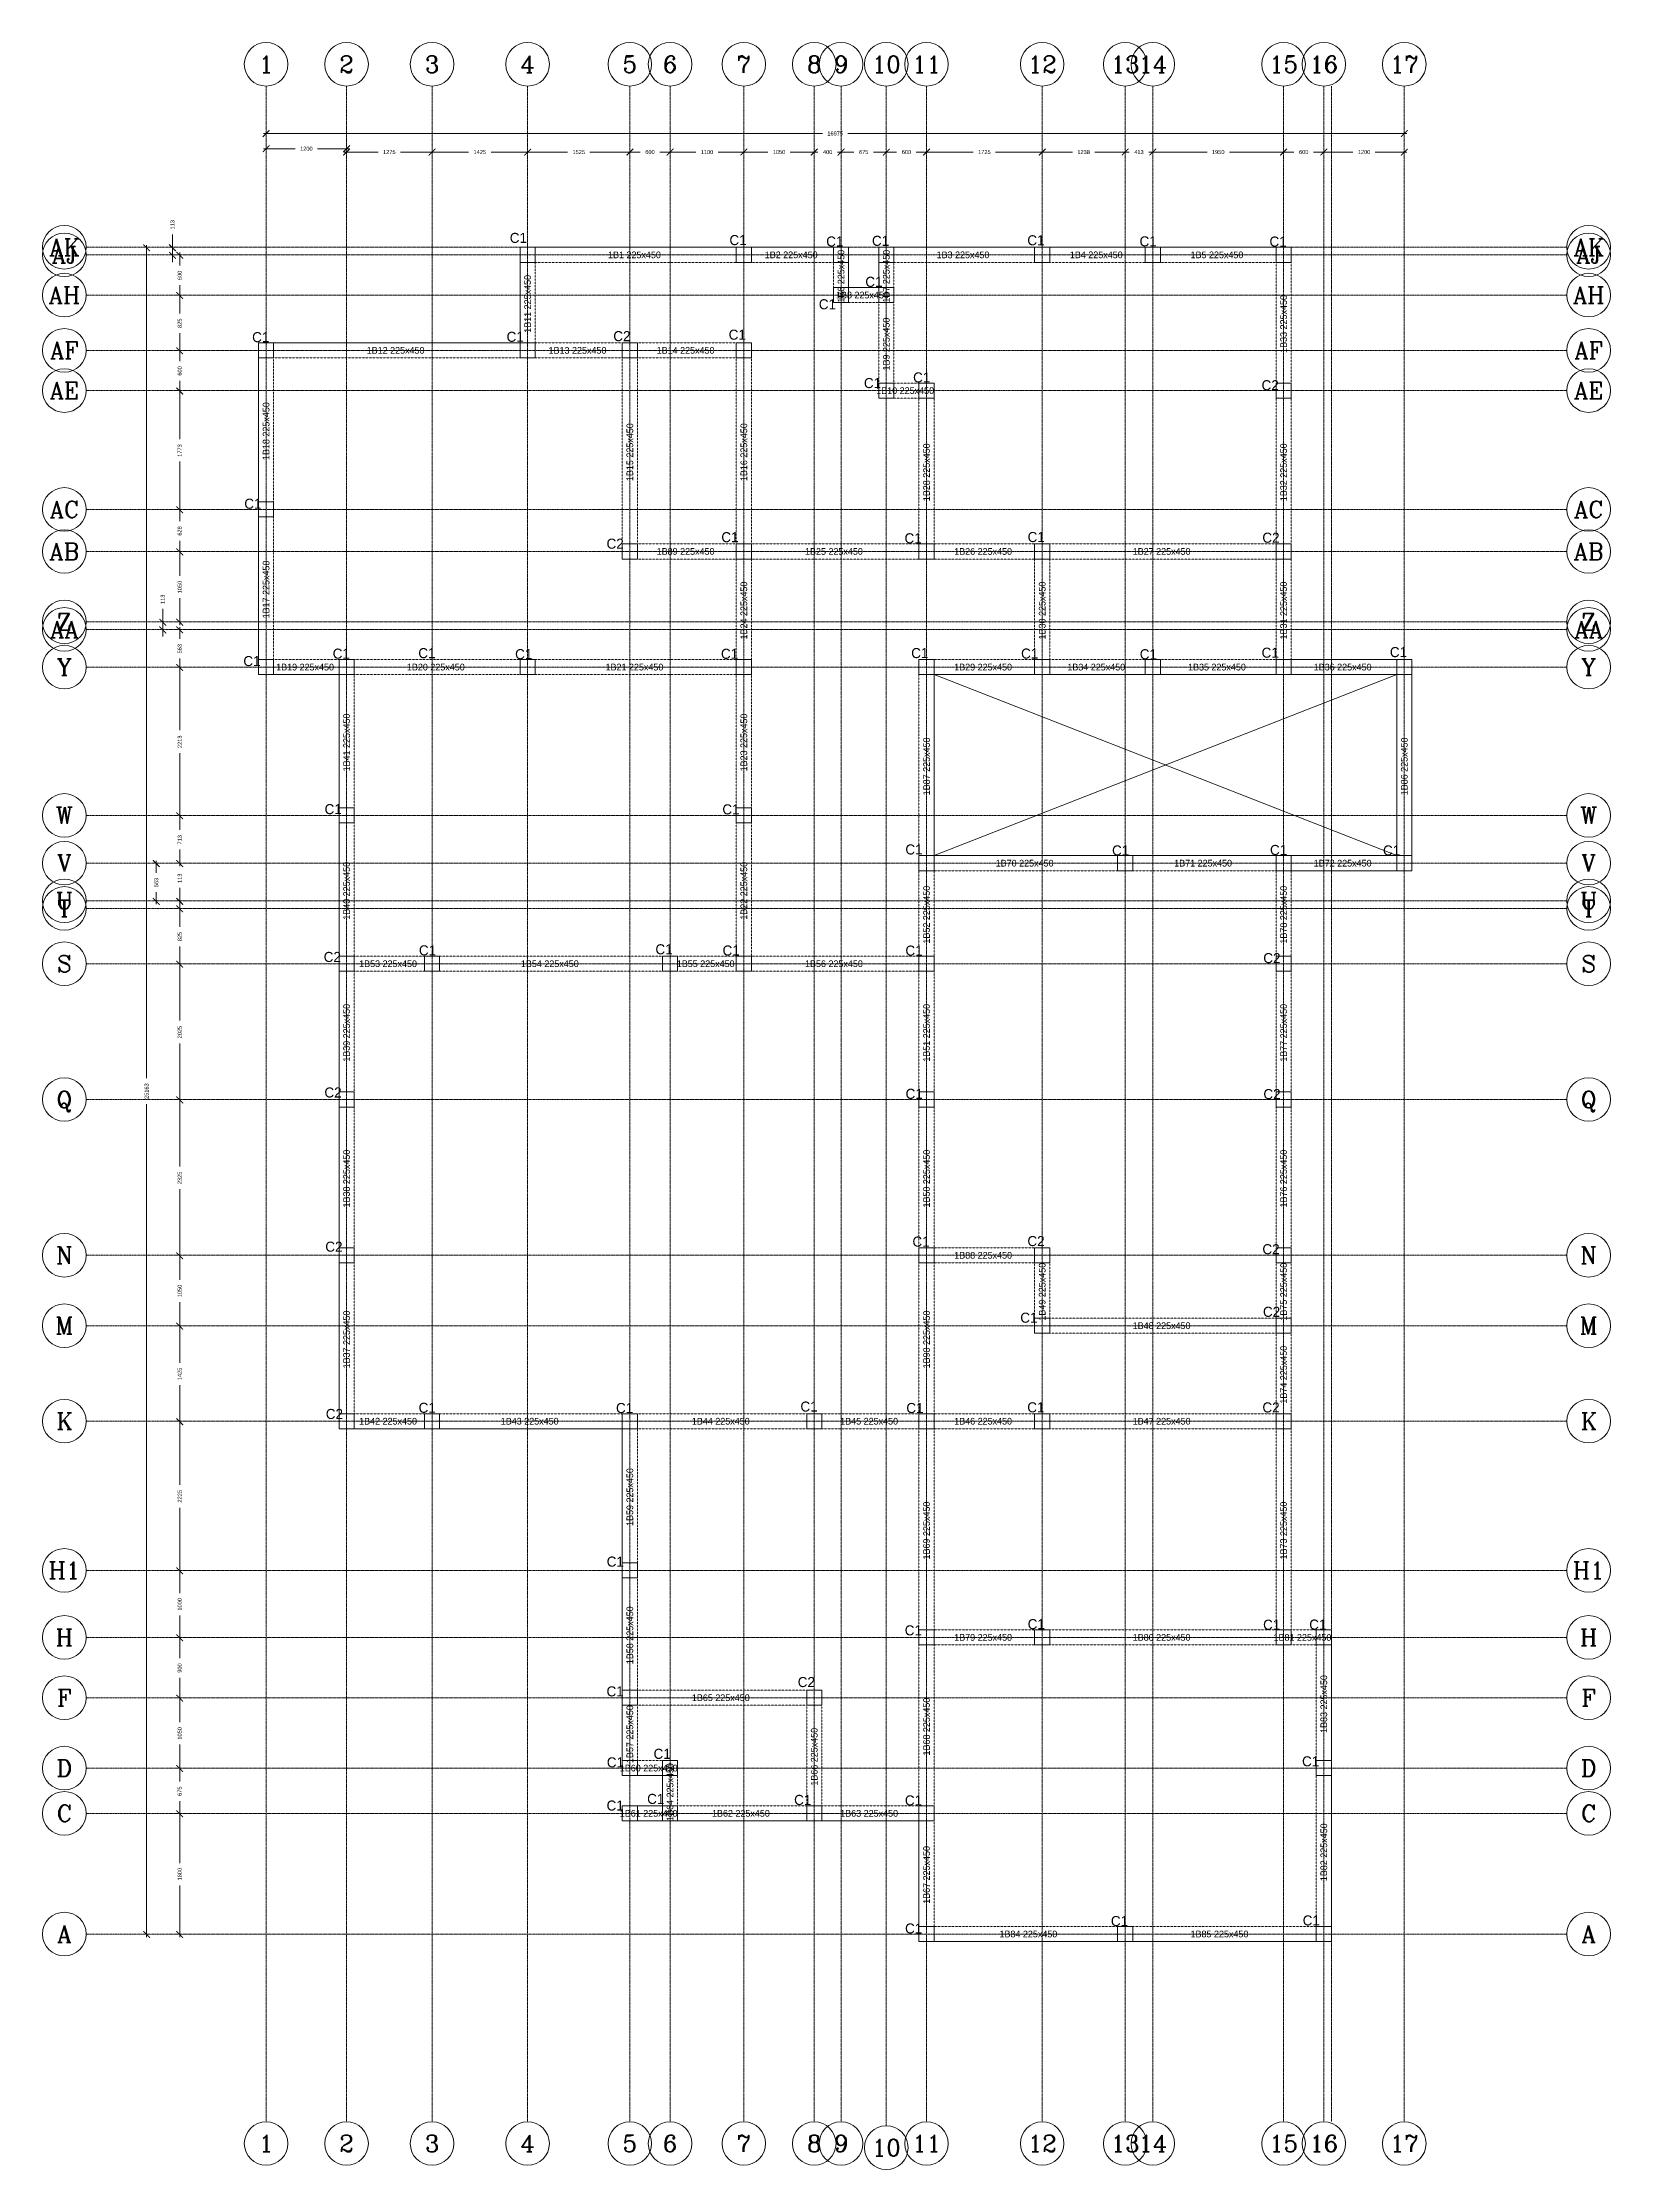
# Model space of a CAD drawing. Header units: inches. Extents: x 34 to 23419, y 2835 to 34565.
import ezdxf
from ezdxf.enums import TextEntityAlignment as Align

# ---------------------------------------------------------------- set-up
doc = ezdxf.new("R2010")
doc.units = ezdxf.units.IN
doc.header["$MEASUREMENT"] = 0
doc.linetypes.add('CENTER2', pattern=[0.7, 0.5, -0.1, 0, -0.1])
doc.linetypes.add('HIDDEN2', pattern=[0.1875, 0.125, -0.0625])
doc.layers.get('Defpoints').update_dxf_attribs({"lineweight": 9})
for name, color, linetype, lineweight in [('Axis_1', 8, 'CENTER2', 0), ('Axis_2', 8, 'CENTER2', 0), ('AxisBalloons_1', 150, 'ByLayer', 0), ('AxisBalloons_2', 150, 'ByLayer', 0), ('AxisText_1', 18, 'ByLayer', 0), ('AxisText_2', 18, 'ByLayer', 0), ('Beam', 3, 'HIDDEN2', 0), ('BeamText', 5, 'ByLayer', 0), ('Column', 1, 'ByLayer', 0), ('ELMLAB', 2, 'Continuous', 0)]:
    doc.layers.add(name, color=color, linetype=linetype, lineweight=lineweight)
doc.styles.add('AxisText_1', font='ROMANC', dxfattribs={"height": 50})
doc.styles.add('AxisText_2', font='ROMANC', dxfattribs={"height": 50})
doc.styles.add('BeamText', font='TXT', dxfattribs={"height": 1000})
doc.styles.add('FootingText', font='TXT', dxfattribs={"height": 1500})
doc.styles.get("Standard").update_dxf_attribs({"font": 'arial.ttf'})
doc.dimstyles.new('DAMMY D', dxfattribs={"dimtxt": 60, "dimasz": 100, "dimexe": 100, "dimexo": 100, "dimgap": 80, "dimtad": 0, "dimdec": 0, "dimtxsty": 'Standard', "dimblk": 'ARCHTICK', "dimcen": 2.5, "dimdle": 40, "dimse1": 1, "dimse2": 1, "dimclrd": 7, "dimclre": 256, "dimclrt": 7, "dimadec": 0, "dimazin": 0, "dimtfac": 1, "dimtdec": 0, "dimtmove": 0, "dimatfit": 3, "dimldrblk": 'ARCHTICK', "dimfxl": 0.18, "dimlwd": -1, "dimlwe": -1, "dimarcsym": 0})

msp = doc.modelspace()

# ---------------------------------------------------------------- texts
at = {"layer": 'AxisText_1', "linetype": 'Continuous', "style": 'AxisText_1'}
for s, p in [('AK', (359.4, 31510.4)), ('AJ', (359.4, 31397.9)), ('AK', (23093.7, 31510.4)), ('AJ', (23093.7, 31397.9)), ('AH', (359.4, 30797.9)), ('AH', (23093.7, 30797.9)), ('AF', (359.4, 29972.9)), ('AF', (23093.7, 29972.9)), ('AE', (359.4, 29372.9)), ('AE', (23093.7, 29372.9)), ('AC', (359.4, 27600.4)), ('AC', (23093.7, 27600.4)), ('AB', (359.4, 26972.9)), ('AB', (23093.7, 26972.9)), ('Z', (359.4, 25922.9)), ('Z', (23093.7, 25922.9)), ('AA', (359.4, 25810.4)), ('AA', (23093.7, 25810.4)), ('Y', (359.4, 25247.9)), ('Y', (23093.7, 25247.9)), ('W', (359.4, 23035.4)), ('W', (23093.7, 23035.4)), ('V', (359.4, 22322.9)), ('V', (23093.7, 22322.9)), ('U', (359.4, 21760.4)), ('T', (359.4, 21647.9)), ('U', (23093.7, 21760.4)), ('T', (23093.7, 21647.9)), ('S', (359.4, 20822.9)), ('S', (23093.7, 20822.9)), ('Q', (359.4, 18797.9)), ('Q', (23093.7, 18797.9)), ('N', (359.4, 16472.9)), ('N', (23093.7, 16472.9)), ('M', (359.4, 15422.9)), ('M', (23093.7, 15422.9)), ('K', (359.4, 13997.9)), ('K', (23093.7, 13997.9)), ('H1', (359.4, 11772.9)), ('H1', (23093.7, 11772.9)), ('H', (359.4, 10772.9)), ('H', (23093.7, 10772.9)), ('F', (359.4, 9872.9)), ('F', (23093.7, 9872.9)), ('D', (359.4, 8822.9)), ('D', (23093.7, 8822.9)), ('C', (359.4, 8147.9)), ('C', (23093.7, 8147.9)), ('A', (359.4, 6347.9)), ('A', (23093.7, 6347.9))]:
    msp.add_text(s, height=250, dxfattribs=at).set_placement(p, align=Align.MIDDLE_CENTER)
at = {"layer": 'AxisText_2', "linetype": 'Continuous', "style": 'AxisText_2'}
for s, p in [('1', (3368.5, 34240.3)), ('2', (4568.5, 34240.3)), ('3', (5843.5, 34240.3)), ('4', (7268.5, 34240.3)), ('5', (8793.5, 34240.3)), ('6', (9393.5, 34240.3)), ('7', (10493.5, 34240.3)), ('8', (11543.5, 34240.3)), ('9', (11943.5, 34240.3)), ('10', (12618.5, 34240.3)), ('11', (13218.5, 34240.3)), ('12', (14943.5, 34240.3)), ('13', (16181, 34240.3)), ('14', (16593.5, 34240.3)), ('15', (18543.5, 34240.3)), ('16', (19143.5, 34240.3)), ('17', (20343.5, 34240.3)), ('1', (3368.5, 3222)), ('2', (4568.5, 3222)), ('3', (5843.5, 3222)), ('4', (7268.5, 3222)), ('5', (8793.5, 3222)), ('6', (9393.5, 3222)), ('7', (10493.5, 3222)), ('8', (11543.5, 3222)), ('9', (11943.5, 3222)), ('10', (12618.5, 3160.4)), ('11', (13218.5, 3222)), ('12', (14943.5, 3222)), ('13', (16181, 3222)), ('14', (16593.5, 3222)), ('15', (18543.5, 3222)), ('16', (19143.5, 3222)), ('17', (20343.5, 3222))]:
    msp.add_text(s, height=250, dxfattribs=at).set_placement(p, align=Align.MIDDLE_CENTER)
at = {"layer": 'Beam', "color": 5, "linetype": 'Continuous', "lineweight": 30, "style": 'FootingText'}
for s, p in [('C1', (7002.8, 31531)), ('C1', (10279.3, 31498)), ('C1', (11722.3, 31477.5)), ('C1', (12404.8, 31487)), ('C1', (14721.8, 31495.5)), ('C1', (16395.3, 31479)), ('C1', (18333.3, 31476)), ('C1', (12305.3, 30875.5)), ('C1', (11611.8, 30541)), ('C1', (3160.3, 30050)), ('C1', (6955.3, 30055.5)), ('C2', (8546.8, 30065)), ('C1', (10267.8, 30087)), ('C1', (12284.8, 29365)), ('C1', (13018.3, 29449)), ('C2', (18215.8, 29333)), ('C1', (3043.3, 27565.5)), ('C2', (8446.3, 26969)), ('C1', (10157.8, 27066)), ('C1', (12890.3, 27049.5)), ('C1', (14726.3, 27068)), ('C2', (18227.3, 27058.5)), ('C1', (3029.3, 25217.5)), ('C1', (4361.8, 25329)), ('C1', (5638.8, 25336)), ('C1', (7082.3, 25321)), ('C1', (10152.8, 25326.5)), ('C1', (12989.8, 25337)), ('C1', (14628.8, 25330)), ('C1', (16398.8, 25319.5)), ('C1', (18216.3, 25343)), ('C1', (20129.3, 25351.5)), ('C1', (4240.8, 23009)), ('C1', (10173.8, 23005.5)), ('C1', (12903.3, 22407.5)), ('C1', (15985.8, 22393)), ('C1', (18341.3, 22400)), ('C1', (20026.8, 22392.5)), ('C2', (4227.8, 20804)), ('C1', (5647.8, 20902.5)), ('C1', (9175.3, 20918)), ('C1', (10176.3, 20900.5)), ('C1', (12903.8, 20898.5)), ('C2', (18241.3, 20786.5)), ('C2', (4238.3, 18782)), ('C1', (12906.3, 18762)), ('C2', (18242.8, 18757.5)), ('C2', (4251.8, 16482)), ('C1', (13008.3, 16557)), ('C2', (14723.3, 16565)), ('C2', (18227.8, 16444)), ('C1', (14617.3, 15422.5)), ('C2', (18236.3, 15510)), ('C1', (11337.8, 14096.5)), ('C1', (14720.8, 14085)), ('C2', (18228.3, 14083.5)), ('C2', (4258.8, 13986)), ('C1', (5643.3, 14078)), ('C1', (8587.3, 14074.5)), ('C1', (12917.3, 14075)), ('C1', (8448.8, 11783.5)), ('C1', (12893.8, 10758)), ('C1', (14727.3, 10850.5)), ('C1', (18238.3, 10842)), ('C1', (18926.3, 10844)), ('C2', (11297.8, 9986.5)), ('C1', (8445.8, 9847.5)), ('C1', (8450.3, 8789)), ('C1', (9147.3, 8916)), ('C1', (18819.3, 8804)), ('C1', (8446.8, 8144.5)), ('C1', (9051.8, 8243.5)), ('C1', (11243.3, 8228.5)), ('C1', (12895.8, 8221)), ('C1', (12898.3, 6310.5)), ('C1', (15967.8, 6421.5)), ('C1', (18829.3, 6430.5))]:
    msp.add_text(s, height=150, dxfattribs=at).set_placement(p, align=Align.BOTTOM_LEFT)
at = {"layer": 'BeamText', "linetype": 'Continuous', "style": 'BeamText'}
for s, p in [('1B1 225x450 ', (8881, 31397.9)), ('1B2 225x450 ', (11218.5, 31397.9)), ('1B3 225x450 ', (13781, 31397.9)), ('1B4 225x450 ', (15768.5, 31397.9)), ('1B5 225x450 ', (17568.5, 31397.9)), ('1B8 225x450 ', (12281, 30797.9)), ('1B12 225x450 ', (5318.5, 29972.9)), ('1B13 225x450 ', (8031, 29972.9)), ('1B14 225x450 ', (9643.5, 29972.9)), ('1B10 225x450 ', (12918.5, 29372.9)), ('1B89 225x450 ', (9643.5, 26972.9)), ('1B25 225x450 ', (11856, 26972.9)), ('1B26 225x450 ', (14081, 26972.9)), ('1B27 225x450 ', (16743.5, 26972.9)), ('1B19 225x450 ', (3968.5, 25247.9)), ('1B20 225x450 ', (5918.5, 25247.9)), ('1B21 225x450 ', (8881, 25247.9)), ('1B29 225x450 ', (14081, 25247.9)), ('1B34 225x450 ', (15768.5, 25247.9)), ('1B35 225x450 ', (17568.5, 25247.9)), ('1B36 225x450 ', (19443.5, 25247.9)), ('1B70 225x450 ', (14699.8, 22322.9)), ('1B71 225x450 ', (17362.3, 22322.9)), ('1B72 225x450 ', (19443.5, 22322.9)), ('1B53 225x450 ', (5206, 20822.9)), ('1B54 225x450 ', (7618.5, 20822.9)), ('1B55 225x450 ', (9943.5, 20822.9)), ('1B56 225x450 ', (11856, 20822.9)), ('1B88 225x450 ', (14081, 16472.9)), ('1B48 225x450 ', (16743.5, 15422.9)), ('1B42 225x450 ', (5206, 13997.9)), ('1B43 225x450 ', (7318.5, 13997.9)), ('1B44 225x450 ', (10168.5, 13997.9)), ('1B45 225x450 ', (12381, 13997.9)), ('1B46 225x450 ', (14081, 13997.9)), ('1B47 225x450 ', (16743.5, 13997.9)), ('1B79 225x450 ', (14081, 10772.9)), ('1B80 225x450 ', (16743.5, 10772.9)), ('1B81 225x450 ', (18843.5, 10772.9)), ('1B65 225x450 ', (10168.5, 9872.9)), ('1B60 225x450 ', (9093.5, 8822.9)), ('1B61 225x450 ', (9093.5, 8147.9)), ('1B62 225x450 ', (10468.5, 8147.9)), ('1B63 225x450 ', (12381, 8147.9)), ('1B84 225x450 ', (14756, 6347.9)), ('1B85 225x450 ', (17606, 6347.9))]:
    msp.add_text(s, height=100, dxfattribs=at).set_placement(p, align=Align.MIDDLE_CENTER)
for s, p in [('1B6 225x450 ', (11943.5, 31097.9)), ('1B7 225x450 ', (12618.5, 31097.9)), ('1B11 225x450 ', (7268.5, 30685.4)), ('1B33 225x450 ', (18543.5, 30385.4)), ('1B9 225x450 ', (12618.5, 30085.4)), ('1B18 225x450 ', (3368.5, 28786.6)), ('1B15 225x450 ', (8793.5, 28472.9)), ('1B16 225x450 ', (10493.5, 28472.9)), ('1B28 225x450 ', (13218.5, 28172.9)), ('1B32 225x450 ', (18543.5, 28172.9)), ('1B17 225x450 ', (3368.5, 26424.1)), ('1B24 225x450 ', (10493.5, 26110.4)), ('1B30 225x450 ', (14943.5, 26110.4)), ('1B31 225x450 ', (18543.5, 26110.4)), ('1B41 225x450 ', (4568.5, 24141.6)), ('1B23 225x450 ', (10493.5, 24141.6)), ('1B87 225x450 ', (13218.5, 23785.4)), ('1B86 225x450 ', (20343.5, 23785.4)), ('1B40 225x450 ', (4568.5, 21929.1)), ('1B22 225x450 ', (10493.5, 21929.1)), ('1B52 225x450 ', (13218.5, 21572.9)), ('1B78 225x450 ', (18543.5, 21572.9)), ('1B39 225x450 ', (4568.5, 19810.4)), ('1B51 225x450 ', (13218.5, 19810.4)), ('1B77 225x450 ', (18543.5, 19810.4)), ('1B38 225x450 ', (4568.5, 17635.4)), ('1B50 225x450 ', (13218.5, 17635.4)), ('1B76 225x450 ', (18543.5, 17635.4)), ('1B49 225x450 ', (14943.5, 15947.9)), ('1B75 225x450 ', (18543.5, 15947.9)), ('1B37 225x450 ', (4568.5, 15235.4)), ('1B90 225x450 ', (13218.5, 15235.4)), ('1B74 225x450 ', (18543.5, 14710.4)), ('1B59 225x450 ', (8793.5, 12885.4)), ('1B69 225x450 ', (13218.5, 12385.4)), ('1B73 225x450 ', (18543.5, 12385.4)), ('1B58 225x450 ', (8793.5, 10822.9)), ('1B83 225x450 ', (19143.5, 9797.9)), ('1B68 225x450 ', (13218.5, 9460.4)), ('1B57 225x450 ', (8793.5, 9347.9)), ('1B66 225x450 ', (11543.5, 9010.4)), ('1B64 225x450 ', (9393.5, 8485.4)), ('1B82 225x450 ', (19143.5, 7585.4)), ('1B67 225x450 ', (13218.5, 7247.9))]:
    msp.add_text(s, height=100, rotation=90, dxfattribs=at).set_placement(p, align=Align.MIDDLE_CENTER)

# ---------------------------------------------------------------- blocks, each defined once
blk = doc.blocks.new('_ArchTick')
at = {"color": 0, "linetype": 'ByBlock', "const_width": 0.15}
blk.add_lwpolyline([(-0.5, -0.5), (0.5, 0.5)], dxfattribs=at)
blk = doc.blocks.new('*D45')
at = {"layer": 'Defpoints', "color": 0, "transparency": 16777216}
for p in [(3369, 33908), (4569, 33908), (4569, 32981)]:
    blk.add_point(p, dxfattribs=at)
at = {"layer": 'ELMLAB', "color": 7, "transparency": 16777216}
for p, q in [((3329, 32981), (3802, 32981)), ((4609, 32981), (4135, 32981))]:
    blk.add_line(p, q, dxfattribs=at)
at = {"layer": 'ELMLAB', "color": 7, "transparency": 16777216, "xscale": 100, "yscale": 100, "zscale": 100, "rotation": 180}
blk.add_blockref('_ArchTick', (3369, 32981), dxfattribs=at)
at = {"layer": 'ELMLAB', "color": 7, "transparency": 16777216, "xscale": 100, "yscale": 100, "zscale": 100}
blk.add_blockref('_ArchTick', (4569, 32981), dxfattribs=at)
at = {"layer": 'ELMLAB', "color": 7, "transparency": 16777216, "insert": (3969, 32981), "char_height": 60, "attachment_point": 5}
blk.add_mtext('1200', dxfattribs=at)
blk = doc.blocks.new('*D46')
at = {"layer": 'Defpoints', "color": 0, "transparency": 16777216}
for p in [(4569, 33908), (5844, 33908), (5844, 32931)]:
    blk.add_point(p, dxfattribs=at)
at = {"layer": 'ELMLAB', "color": 7, "transparency": 16777216}
for p, q in [((4529, 32931), (5039, 32931)), ((5884, 32931), (5373, 32931))]:
    blk.add_line(p, q, dxfattribs=at)
at = {"layer": 'ELMLAB', "color": 7, "transparency": 16777216, "xscale": 100, "yscale": 100, "zscale": 100, "rotation": 180}
blk.add_blockref('_ArchTick', (4569, 32931), dxfattribs=at)
at = {"layer": 'ELMLAB', "color": 7, "transparency": 16777216, "xscale": 100, "yscale": 100, "zscale": 100}
blk.add_blockref('_ArchTick', (5844, 32931), dxfattribs=at)
at = {"layer": 'ELMLAB', "color": 7, "transparency": 16777216, "insert": (5206, 32931), "char_height": 60, "attachment_point": 5}
blk.add_mtext('1275', dxfattribs=at)
blk = doc.blocks.new('*D47')
at = {"layer": 'Defpoints', "color": 0, "transparency": 16777216}
for p in [(5844, 33908), (7269, 33908), (7269, 32931)]:
    blk.add_point(p, dxfattribs=at)
at = {"layer": 'ELMLAB', "color": 7, "transparency": 16777216}
for p, q in [((5804, 32931), (6389, 32931)), ((7309, 32931), (6723, 32931))]:
    blk.add_line(p, q, dxfattribs=at)
at = {"layer": 'ELMLAB', "color": 7, "transparency": 16777216, "xscale": 100, "yscale": 100, "zscale": 100, "rotation": 180}
blk.add_blockref('_ArchTick', (5844, 32931), dxfattribs=at)
at = {"layer": 'ELMLAB', "color": 7, "transparency": 16777216, "xscale": 100, "yscale": 100, "zscale": 100}
blk.add_blockref('_ArchTick', (7269, 32931), dxfattribs=at)
at = {"layer": 'ELMLAB', "color": 7, "transparency": 16777216, "insert": (6556, 32931), "char_height": 60, "attachment_point": 5}
blk.add_mtext('1425', dxfattribs=at)
blk = doc.blocks.new('*D48')
at = {"layer": 'Defpoints', "color": 0, "transparency": 16777216}
for p in [(7269, 33908), (8794, 33908), (8794, 32931)]:
    blk.add_point(p, dxfattribs=at)
at = {"layer": 'ELMLAB', "color": 7, "transparency": 16777216}
for p, q in [((7229, 32931), (7864, 32931)), ((8834, 32931), (8198, 32931))]:
    blk.add_line(p, q, dxfattribs=at)
at = {"layer": 'ELMLAB', "color": 7, "transparency": 16777216, "xscale": 100, "yscale": 100, "zscale": 100, "rotation": 180}
blk.add_blockref('_ArchTick', (7269, 32931), dxfattribs=at)
at = {"layer": 'ELMLAB', "color": 7, "transparency": 16777216, "xscale": 100, "yscale": 100, "zscale": 100}
blk.add_blockref('_ArchTick', (8794, 32931), dxfattribs=at)
at = {"layer": 'ELMLAB', "color": 7, "transparency": 16777216, "insert": (8031, 32931), "char_height": 60, "attachment_point": 5}
blk.add_mtext('1525', dxfattribs=at)
blk = doc.blocks.new('*D49')
at = {"layer": 'Defpoints', "color": 0, "transparency": 16777216}
for p in [(8794, 33908), (9394, 33908), (9394, 32931)]:
    blk.add_point(p, dxfattribs=at)
at = {"layer": 'ELMLAB', "color": 7, "transparency": 16777216}
for p, q in [((8754, 32931), (8947, 32931)), ((9434, 32931), (9240, 32931))]:
    blk.add_line(p, q, dxfattribs=at)
at = {"layer": 'ELMLAB', "color": 7, "transparency": 16777216, "xscale": 100, "yscale": 100, "zscale": 100, "rotation": 180}
blk.add_blockref('_ArchTick', (8794, 32931), dxfattribs=at)
at = {"layer": 'ELMLAB', "color": 7, "transparency": 16777216, "xscale": 100, "yscale": 100, "zscale": 100}
blk.add_blockref('_ArchTick', (9394, 32931), dxfattribs=at)
at = {"layer": 'ELMLAB', "color": 7, "transparency": 16777216, "insert": (9094, 32931), "char_height": 60, "attachment_point": 5}
blk.add_mtext('600', dxfattribs=at)
blk = doc.blocks.new('*D50')
at = {"layer": 'Defpoints', "color": 0, "transparency": 16777216}
for p in [(9394, 33908), (10494, 33908), (10494, 32931)]:
    blk.add_point(p, dxfattribs=at)
at = {"layer": 'ELMLAB', "color": 7, "transparency": 16777216}
for p, q in [((9354, 32931), (9777, 32931)), ((10534, 32931), (10110, 32931))]:
    blk.add_line(p, q, dxfattribs=at)
at = {"layer": 'ELMLAB', "color": 7, "transparency": 16777216, "xscale": 100, "yscale": 100, "zscale": 100, "rotation": 180}
blk.add_blockref('_ArchTick', (9394, 32931), dxfattribs=at)
at = {"layer": 'ELMLAB', "color": 7, "transparency": 16777216, "xscale": 100, "yscale": 100, "zscale": 100}
blk.add_blockref('_ArchTick', (10494, 32931), dxfattribs=at)
at = {"layer": 'ELMLAB', "color": 7, "transparency": 16777216, "insert": (9944, 32931), "char_height": 60, "attachment_point": 5}
blk.add_mtext('1100', dxfattribs=at)
blk = doc.blocks.new('*D51')
at = {"layer": 'Defpoints', "color": 0, "transparency": 16777216}
for p in [(10494, 33908), (11544, 33908), (11544, 32931)]:
    blk.add_point(p, dxfattribs=at)
at = {"layer": 'ELMLAB', "color": 7, "transparency": 16777216}
for p, q in [((10454, 32931), (10852, 32931)), ((11584, 32931), (11185, 32931))]:
    blk.add_line(p, q, dxfattribs=at)
at = {"layer": 'ELMLAB', "color": 7, "transparency": 16777216, "xscale": 100, "yscale": 100, "zscale": 100, "rotation": 180}
blk.add_blockref('_ArchTick', (10494, 32931), dxfattribs=at)
at = {"layer": 'ELMLAB', "color": 7, "transparency": 16777216, "xscale": 100, "yscale": 100, "zscale": 100}
blk.add_blockref('_ArchTick', (11544, 32931), dxfattribs=at)
at = {"layer": 'ELMLAB', "color": 7, "transparency": 16777216, "insert": (11019, 32931), "char_height": 60, "attachment_point": 5}
blk.add_mtext('1050', dxfattribs=at)
blk = doc.blocks.new('*D52')
at = {"layer": 'Defpoints', "color": 0, "transparency": 16777216}
for p in [(11544, 33908), (11944, 33908), (11944, 32931)]:
    blk.add_point(p, dxfattribs=at)
at = {"layer": 'ELMLAB', "color": 7, "transparency": 16777216}
for p, q in [((11544, 32931), (11444, 32931)), ((11544, 32931), (11596, 32931)), ((11944, 32931), (11891, 32931)), ((11944, 32931), (12044, 32931))]:
    blk.add_line(p, q, dxfattribs=at)
at = {"layer": 'ELMLAB', "color": 7, "transparency": 16777216, "xscale": 100, "yscale": 100, "zscale": 100}
blk.add_blockref('_ArchTick', (11544, 32931), dxfattribs=at)
at = {"layer": 'ELMLAB', "color": 7, "transparency": 16777216, "xscale": 100, "yscale": 100, "zscale": 100, "rotation": 180}
blk.add_blockref('_ArchTick', (11944, 32931), dxfattribs=at)
at = {"layer": 'ELMLAB', "color": 7, "transparency": 16777216, "insert": (11744, 32931), "char_height": 60, "attachment_point": 5}
blk.add_mtext('400', dxfattribs=at)
blk = doc.blocks.new('*D53')
at = {"layer": 'Defpoints', "color": 0, "transparency": 16777216}
for p in [(11944, 33908), (12619, 33908), (12619, 32931)]:
    blk.add_point(p, dxfattribs=at)
at = {"layer": 'ELMLAB', "color": 7, "transparency": 16777216}
for p, q in [((11904, 32931), (12134, 32931)), ((12659, 32931), (12428, 32931))]:
    blk.add_line(p, q, dxfattribs=at)
at = {"layer": 'ELMLAB', "color": 7, "transparency": 16777216, "xscale": 100, "yscale": 100, "zscale": 100, "rotation": 180}
blk.add_blockref('_ArchTick', (11944, 32931), dxfattribs=at)
at = {"layer": 'ELMLAB', "color": 7, "transparency": 16777216, "xscale": 100, "yscale": 100, "zscale": 100}
blk.add_blockref('_ArchTick', (12619, 32931), dxfattribs=at)
at = {"layer": 'ELMLAB', "color": 7, "transparency": 16777216, "insert": (12281, 32931), "char_height": 60, "attachment_point": 5}
blk.add_mtext('675', dxfattribs=at)
blk = doc.blocks.new('*D54')
at = {"layer": 'Defpoints', "color": 0, "transparency": 16777216}
for p in [(12619, 33908), (13219, 33908), (13219, 32931)]:
    blk.add_point(p, dxfattribs=at)
at = {"layer": 'ELMLAB', "color": 7, "transparency": 16777216}
for p, q in [((12579, 32931), (12772, 32931)), ((13259, 32931), (13065, 32931))]:
    blk.add_line(p, q, dxfattribs=at)
at = {"layer": 'ELMLAB', "color": 7, "transparency": 16777216, "xscale": 100, "yscale": 100, "zscale": 100, "rotation": 180}
blk.add_blockref('_ArchTick', (12619, 32931), dxfattribs=at)
at = {"layer": 'ELMLAB', "color": 7, "transparency": 16777216, "xscale": 100, "yscale": 100, "zscale": 100}
blk.add_blockref('_ArchTick', (13219, 32931), dxfattribs=at)
at = {"layer": 'ELMLAB', "color": 7, "transparency": 16777216, "insert": (12919, 32931), "char_height": 60, "attachment_point": 5}
blk.add_mtext('600', dxfattribs=at)
blk = doc.blocks.new('*D55')
at = {"layer": 'Defpoints', "color": 0, "transparency": 16777216}
for p in [(13219, 33908), (14944, 33908), (14944, 32931)]:
    blk.add_point(p, dxfattribs=at)
at = {"layer": 'ELMLAB', "color": 7, "transparency": 16777216}
for p, q in [((13179, 32931), (13914, 32931)), ((14984, 32931), (14248, 32931))]:
    blk.add_line(p, q, dxfattribs=at)
at = {"layer": 'ELMLAB', "color": 7, "transparency": 16777216, "xscale": 100, "yscale": 100, "zscale": 100, "rotation": 180}
blk.add_blockref('_ArchTick', (13219, 32931), dxfattribs=at)
at = {"layer": 'ELMLAB', "color": 7, "transparency": 16777216, "xscale": 100, "yscale": 100, "zscale": 100}
blk.add_blockref('_ArchTick', (14944, 32931), dxfattribs=at)
at = {"layer": 'ELMLAB', "color": 7, "transparency": 16777216, "insert": (14081, 32931), "char_height": 60, "attachment_point": 5}
blk.add_mtext('1725', dxfattribs=at)
blk = doc.blocks.new('*D56')
at = {"layer": 'Defpoints', "color": 0, "transparency": 16777216}
for p in [(14944, 33908), (16181, 33908), (16181, 32931)]:
    blk.add_point(p, dxfattribs=at)
at = {"layer": 'ELMLAB', "color": 7, "transparency": 16777216}
for p, q in [((14904, 32931), (15395, 32931)), ((16221, 32931), (15729, 32931))]:
    blk.add_line(p, q, dxfattribs=at)
at = {"layer": 'ELMLAB', "color": 7, "transparency": 16777216, "xscale": 100, "yscale": 100, "zscale": 100, "rotation": 180}
blk.add_blockref('_ArchTick', (14944, 32931), dxfattribs=at)
at = {"layer": 'ELMLAB', "color": 7, "transparency": 16777216, "xscale": 100, "yscale": 100, "zscale": 100}
blk.add_blockref('_ArchTick', (16181, 32931), dxfattribs=at)
at = {"layer": 'ELMLAB', "color": 7, "transparency": 16777216, "insert": (15562, 32931), "char_height": 60, "attachment_point": 5}
blk.add_mtext('1238', dxfattribs=at)
blk = doc.blocks.new('*D57')
at = {"layer": 'Defpoints', "color": 0, "transparency": 16777216}
for p in [(16181, 33908), (16594, 33908), (16594, 32931)]:
    blk.add_point(p, dxfattribs=at)
at = {"layer": 'ELMLAB', "color": 7, "transparency": 16777216}
for p, q in [((16181, 32931), (16081, 32931)), ((16181, 32931), (16240, 32931)), ((16594, 32931), (16535, 32931)), ((16594, 32931), (16694, 32931))]:
    blk.add_line(p, q, dxfattribs=at)
at = {"layer": 'ELMLAB', "color": 7, "transparency": 16777216, "xscale": 100, "yscale": 100, "zscale": 100}
blk.add_blockref('_ArchTick', (16181, 32931), dxfattribs=at)
at = {"layer": 'ELMLAB', "color": 7, "transparency": 16777216, "xscale": 100, "yscale": 100, "zscale": 100, "rotation": 180}
blk.add_blockref('_ArchTick', (16594, 32931), dxfattribs=at)
at = {"layer": 'ELMLAB', "color": 7, "transparency": 16777216, "insert": (16387, 32931), "char_height": 60, "attachment_point": 5}
blk.add_mtext('413', dxfattribs=at)
blk = doc.blocks.new('*D58')
at = {"layer": 'Defpoints', "color": 0, "transparency": 16777216}
for p in [(16594, 33908), (18544, 33908), (18544, 32931)]:
    blk.add_point(p, dxfattribs=at)
at = {"layer": 'ELMLAB', "color": 7, "transparency": 16777216}
for p, q in [((16554, 32931), (17402, 32931)), ((18584, 32931), (17735, 32931))]:
    blk.add_line(p, q, dxfattribs=at)
at = {"layer": 'ELMLAB', "color": 7, "transparency": 16777216, "xscale": 100, "yscale": 100, "zscale": 100, "rotation": 180}
blk.add_blockref('_ArchTick', (16594, 32931), dxfattribs=at)
at = {"layer": 'ELMLAB', "color": 7, "transparency": 16777216, "xscale": 100, "yscale": 100, "zscale": 100}
blk.add_blockref('_ArchTick', (18544, 32931), dxfattribs=at)
at = {"layer": 'ELMLAB', "color": 7, "transparency": 16777216, "insert": (17569, 32931), "char_height": 60, "attachment_point": 5}
blk.add_mtext('1950', dxfattribs=at)
blk = doc.blocks.new('*D59')
at = {"layer": 'Defpoints', "color": 0, "transparency": 16777216}
for p in [(18544, 33908), (19144, 33908), (19144, 32931)]:
    blk.add_point(p, dxfattribs=at)
at = {"layer": 'ELMLAB', "color": 7, "transparency": 16777216}
for p, q in [((18504, 32931), (18697, 32931)), ((19184, 32931), (18990, 32931))]:
    blk.add_line(p, q, dxfattribs=at)
at = {"layer": 'ELMLAB', "color": 7, "transparency": 16777216, "xscale": 100, "yscale": 100, "zscale": 100, "rotation": 180}
blk.add_blockref('_ArchTick', (18544, 32931), dxfattribs=at)
at = {"layer": 'ELMLAB', "color": 7, "transparency": 16777216, "xscale": 100, "yscale": 100, "zscale": 100}
blk.add_blockref('_ArchTick', (19144, 32931), dxfattribs=at)
at = {"layer": 'ELMLAB', "color": 7, "transparency": 16777216, "insert": (18844, 32931), "char_height": 60, "attachment_point": 5}
blk.add_mtext('600', dxfattribs=at)
blk = doc.blocks.new('*D60')
at = {"layer": 'Defpoints', "color": 0, "transparency": 16777216}
for p in [(19144, 33908), (20344, 33908), (20344, 32931)]:
    blk.add_point(p, dxfattribs=at)
at = {"layer": 'ELMLAB', "color": 7, "transparency": 16777216}
for p, q in [((19104, 32931), (19577, 32931)), ((20384, 32931), (19910, 32931))]:
    blk.add_line(p, q, dxfattribs=at)
at = {"layer": 'ELMLAB', "color": 7, "transparency": 16777216, "xscale": 100, "yscale": 100, "zscale": 100, "rotation": 180}
blk.add_blockref('_ArchTick', (19144, 32931), dxfattribs=at)
at = {"layer": 'ELMLAB', "color": 7, "transparency": 16777216, "xscale": 100, "yscale": 100, "zscale": 100}
blk.add_blockref('_ArchTick', (20344, 32931), dxfattribs=at)
at = {"layer": 'ELMLAB', "color": 7, "transparency": 16777216, "insert": (19744, 32931), "char_height": 60, "attachment_point": 5}
blk.add_mtext('1200', dxfattribs=at)
blk = doc.blocks.new('*D61')
at = {"layer": 'Defpoints', "color": 0, "transparency": 16777216}
for p in [(3369, 33908), (20344, 33908), (20344, 33208)]:
    blk.add_point(p, dxfattribs=at)
at = {"layer": 'ELMLAB', "color": 7, "transparency": 16777216}
for p, q in [((3329, 33208), (11666, 33208)), ((20384, 33208), (12046, 33208))]:
    blk.add_line(p, q, dxfattribs=at)
at = {"layer": 'ELMLAB', "color": 7, "transparency": 16777216, "xscale": 100, "yscale": 100, "zscale": 100, "rotation": 180}
blk.add_blockref('_ArchTick', (3369, 33208), dxfattribs=at)
at = {"layer": 'ELMLAB', "color": 7, "transparency": 16777216, "xscale": 100, "yscale": 100, "zscale": 100}
blk.add_blockref('_ArchTick', (20344, 33208), dxfattribs=at)
at = {"layer": 'ELMLAB', "color": 7, "transparency": 16777216, "insert": (11856, 33208), "char_height": 60, "attachment_point": 5}
blk.add_mtext('16975', dxfattribs=at)
blk = doc.blocks.new('*D62')
at = {"layer": 'Defpoints', "color": 0, "transparency": 16777216}
for p in [(2080, 8141), (3369, 8141), (3369, 6341)]:
    blk.add_point(p, dxfattribs=at)
at = {"layer": 'ELMLAB', "color": 7, "transparency": 16777216}
for p, q in [((2080, 8181), (2080, 7407)), ((2080, 6301), (2080, 7074))]:
    blk.add_line(p, q, dxfattribs=at)
at = {"layer": 'ELMLAB', "color": 7, "transparency": 16777216, "xscale": 100, "yscale": 100, "zscale": 100}
for p, rotation in [((2080, 8141), 90), ((2080, 6341), 270)]:
    blk.add_blockref('_ArchTick', p, dxfattribs=dict(at, rotation=rotation))
at = {"layer": 'ELMLAB', "color": 7, "transparency": 16777216, "insert": (2080, 7241), "char_height": 60, "attachment_point": 5, "rotation": 90}
blk.add_mtext('1800', dxfattribs=at)
blk = doc.blocks.new('*D63')
at = {"layer": 'Defpoints', "color": 0, "transparency": 16777216}
for p in [(684, 8816), (2080, 8816), (684, 8141)]:
    blk.add_point(p, dxfattribs=at)
at = {"layer": 'ELMLAB', "color": 7, "transparency": 16777216}
for p, q in [((2080, 8856), (2080, 8625)), ((2080, 8101), (2080, 8332))]:
    blk.add_line(p, q, dxfattribs=at)
at = {"layer": 'ELMLAB', "color": 7, "transparency": 16777216, "xscale": 100, "yscale": 100, "zscale": 100}
for p, rotation in [((2080, 8816), 90), ((2080, 8141), 270)]:
    blk.add_blockref('_ArchTick', p, dxfattribs=dict(at, rotation=rotation))
at = {"layer": 'ELMLAB', "color": 7, "transparency": 16777216, "insert": (2080, 8478), "char_height": 60, "attachment_point": 5, "rotation": 90}
blk.add_mtext('675', dxfattribs=at)
blk = doc.blocks.new('*D64')
at = {"layer": 'Defpoints', "color": 0, "transparency": 16777216}
for p in [(684, 9866), (2080, 9866), (684, 8816)]:
    blk.add_point(p, dxfattribs=at)
at = {"layer": 'ELMLAB', "color": 7, "transparency": 16777216}
for p, q in [((2080, 9906), (2080, 9507)), ((2080, 8776), (2080, 9174))]:
    blk.add_line(p, q, dxfattribs=at)
at = {"layer": 'ELMLAB', "color": 7, "transparency": 16777216, "xscale": 100, "yscale": 100, "zscale": 100}
for p, rotation in [((2080, 9866), 90), ((2080, 8816), 270)]:
    blk.add_blockref('_ArchTick', p, dxfattribs=dict(at, rotation=rotation))
at = {"layer": 'ELMLAB', "color": 7, "transparency": 16777216, "insert": (2080, 9341), "char_height": 60, "attachment_point": 5, "rotation": 90}
blk.add_mtext('1050', dxfattribs=at)
blk = doc.blocks.new('*D65')
at = {"layer": 'Defpoints', "color": 0, "transparency": 16777216}
for p in [(684, 10766), (2080, 10766), (684, 9866)]:
    blk.add_point(p, dxfattribs=at)
at = {"layer": 'ELMLAB', "color": 7, "transparency": 16777216}
for p, q in [((2080, 10806), (2080, 10462)), ((2080, 9826), (2080, 10170))]:
    blk.add_line(p, q, dxfattribs=at)
at = {"layer": 'ELMLAB', "color": 7, "transparency": 16777216, "xscale": 100, "yscale": 100, "zscale": 100}
for p, rotation in [((2080, 10766), 90), ((2080, 9866), 270)]:
    blk.add_blockref('_ArchTick', p, dxfattribs=dict(at, rotation=rotation))
at = {"layer": 'ELMLAB', "color": 7, "transparency": 16777216, "insert": (2080, 10316), "char_height": 60, "attachment_point": 5, "rotation": 90}
blk.add_mtext('900', dxfattribs=at)
blk = doc.blocks.new('*D66')
at = {"layer": 'Defpoints', "color": 0, "transparency": 16777216}
for p in [(684, 11766), (2080, 11766), (684, 10766)]:
    blk.add_point(p, dxfattribs=at)
at = {"layer": 'ELMLAB', "color": 7, "transparency": 16777216}
for p, q in [((2080, 11806), (2080, 11432)), ((2080, 10726), (2080, 11099))]:
    blk.add_line(p, q, dxfattribs=at)
at = {"layer": 'ELMLAB', "color": 7, "transparency": 16777216, "xscale": 100, "yscale": 100, "zscale": 100}
for p, rotation in [((2080, 11766), 90), ((2080, 10766), 270)]:
    blk.add_blockref('_ArchTick', p, dxfattribs=dict(at, rotation=rotation))
at = {"layer": 'ELMLAB', "color": 7, "transparency": 16777216, "insert": (2080, 11266), "char_height": 60, "attachment_point": 5, "rotation": 90}
blk.add_mtext('1000', dxfattribs=at)
blk = doc.blocks.new('*D67')
at = {"layer": 'Defpoints', "color": 0, "transparency": 16777216}
for p in [(684, 13991), (2080, 13991), (684, 11766)]:
    blk.add_point(p, dxfattribs=at)
at = {"layer": 'ELMLAB', "color": 7, "transparency": 16777216}
for p, q in [((2080, 14031), (2080, 13049)), ((2080, 11726), (2080, 12708))]:
    blk.add_line(p, q, dxfattribs=at)
at = {"layer": 'ELMLAB', "color": 7, "transparency": 16777216, "xscale": 100, "yscale": 100, "zscale": 100}
for p, rotation in [((2080, 13991), 90), ((2080, 11766), 270)]:
    blk.add_blockref('_ArchTick', p, dxfattribs=dict(at, rotation=rotation))
at = {"layer": 'ELMLAB', "color": 7, "transparency": 16777216, "insert": (2080, 12878), "char_height": 60, "attachment_point": 5, "rotation": 90}
blk.add_mtext('2225', dxfattribs=at)
blk = doc.blocks.new('*D68')
at = {"layer": 'Defpoints', "color": 0, "transparency": 16777216}
for p in [(684, 15416), (2080, 15416), (684, 13991)]:
    blk.add_point(p, dxfattribs=at)
at = {"layer": 'ELMLAB', "color": 7, "transparency": 16777216}
for p, q in [((2080, 15456), (2080, 14870)), ((2080, 13951), (2080, 14536))]:
    blk.add_line(p, q, dxfattribs=at)
at = {"layer": 'ELMLAB', "color": 7, "transparency": 16777216, "xscale": 100, "yscale": 100, "zscale": 100}
for p, rotation in [((2080, 15416), 90), ((2080, 13991), 270)]:
    blk.add_blockref('_ArchTick', p, dxfattribs=dict(at, rotation=rotation))
at = {"layer": 'ELMLAB', "color": 7, "transparency": 16777216, "insert": (2080, 14703), "char_height": 60, "attachment_point": 5, "rotation": 90}
blk.add_mtext('1425', dxfattribs=at)
blk = doc.blocks.new('*D69')
at = {"layer": 'Defpoints', "color": 0, "transparency": 16777216}
for p in [(684, 16466), (2080, 16466), (684, 15416)]:
    blk.add_point(p, dxfattribs=at)
at = {"layer": 'ELMLAB', "color": 7, "transparency": 16777216}
for p, q in [((2080, 16506), (2080, 16107)), ((2080, 15376), (2080, 15774))]:
    blk.add_line(p, q, dxfattribs=at)
at = {"layer": 'ELMLAB', "color": 7, "transparency": 16777216, "xscale": 100, "yscale": 100, "zscale": 100}
for p, rotation in [((2080, 16466), 90), ((2080, 15416), 270)]:
    blk.add_blockref('_ArchTick', p, dxfattribs=dict(at, rotation=rotation))
at = {"layer": 'ELMLAB', "color": 7, "transparency": 16777216, "insert": (2080, 15941), "char_height": 60, "attachment_point": 5, "rotation": 90}
blk.add_mtext('1050', dxfattribs=at)
blk = doc.blocks.new('*D70')
at = {"layer": 'Defpoints', "color": 0, "transparency": 16777216}
for p in [(684, 18791), (2080, 18791), (684, 16466)]:
    blk.add_point(p, dxfattribs=at)
at = {"layer": 'ELMLAB', "color": 7, "transparency": 16777216}
for p, q in [((2080, 18831), (2080, 17799)), ((2080, 16426), (2080, 17458))]:
    blk.add_line(p, q, dxfattribs=at)
at = {"layer": 'ELMLAB', "color": 7, "transparency": 16777216, "xscale": 100, "yscale": 100, "zscale": 100}
for p, rotation in [((2080, 18791), 90), ((2080, 16466), 270)]:
    blk.add_blockref('_ArchTick', p, dxfattribs=dict(at, rotation=rotation))
at = {"layer": 'ELMLAB', "color": 7, "transparency": 16777216, "insert": (2080, 17628), "char_height": 60, "attachment_point": 5, "rotation": 90}
blk.add_mtext('2325', dxfattribs=at)
blk = doc.blocks.new('*D71')
at = {"layer": 'Defpoints', "color": 0, "transparency": 16777216}
for p in [(684, 20816), (2080, 20816), (684, 18791)]:
    blk.add_point(p, dxfattribs=at)
at = {"layer": 'ELMLAB', "color": 7, "transparency": 16777216}
for p, q in [((2080, 20856), (2080, 19974)), ((2080, 18751), (2080, 19633))]:
    blk.add_line(p, q, dxfattribs=at)
at = {"layer": 'ELMLAB', "color": 7, "transparency": 16777216, "xscale": 100, "yscale": 100, "zscale": 100}
for p, rotation in [((2080, 20816), 90), ((2080, 18791), 270)]:
    blk.add_blockref('_ArchTick', p, dxfattribs=dict(at, rotation=rotation))
at = {"layer": 'ELMLAB', "color": 7, "transparency": 16777216, "insert": (2080, 19803), "char_height": 60, "attachment_point": 5, "rotation": 90}
blk.add_mtext('2025', dxfattribs=at)
blk = doc.blocks.new('*D72')
at = {"layer": 'Defpoints', "color": 0, "transparency": 16777216}
for p in [(684, 21641), (2080, 21641), (684, 20816)]:
    blk.add_point(p, dxfattribs=at)
at = {"layer": 'ELMLAB', "color": 7, "transparency": 16777216}
for p, q in [((2080, 21681), (2080, 21375)), ((2080, 20776), (2080, 21082))]:
    blk.add_line(p, q, dxfattribs=at)
at = {"layer": 'ELMLAB', "color": 7, "transparency": 16777216, "xscale": 100, "yscale": 100, "zscale": 100}
for p, rotation in [((2080, 21641), 90), ((2080, 20816), 270)]:
    blk.add_blockref('_ArchTick', p, dxfattribs=dict(at, rotation=rotation))
at = {"layer": 'ELMLAB', "color": 7, "transparency": 16777216, "insert": (2080, 21228), "char_height": 60, "attachment_point": 5, "rotation": 90}
blk.add_mtext('825', dxfattribs=at)
blk = doc.blocks.new('*D73')
at = {"layer": 'Defpoints', "color": 0, "transparency": 16777216}
for p in [(684, 21753), (684, 21641), (2080, 21753)]:
    blk.add_point(p, dxfattribs=at)
at = {"layer": 'ELMLAB', "color": 7, "transparency": 16777216}
for p, q in [((2080, 21753), (2080, 21953)), ((2080, 21641), (2080, 21753)), ((2080, 21641), (2080, 21541))]:
    blk.add_line(p, q, dxfattribs=at)
at = {"layer": 'ELMLAB', "color": 7, "transparency": 16777216, "xscale": 100, "yscale": 100, "zscale": 100}
for p, rotation in [((2080, 21753), 270), ((2080, 21641), 90)]:
    blk.add_blockref('_ArchTick', p, dxfattribs=dict(at, rotation=rotation))
at = {"layer": 'ELMLAB', "color": 7, "transparency": 16777216, "insert": (2080, 22097), "char_height": 60, "attachment_point": 5, "rotation": 90}
blk.add_mtext('113', dxfattribs=at)
blk = doc.blocks.new('*D74')
at = {"layer": 'Defpoints', "color": 0, "transparency": 16777216}
for p in [(1731, 22316), (1731, 22316), (1731, 21753)]:
    blk.add_point(p, dxfattribs=at)
at = {"layer": 'ELMLAB', "color": 7, "transparency": 16777216}
for p, q in [((1731, 22356), (1731, 22181)), ((1731, 21713), (1731, 21888))]:
    blk.add_line(p, q, dxfattribs=at)
at = {"layer": 'ELMLAB', "color": 7, "transparency": 16777216, "xscale": 100, "yscale": 100, "zscale": 100}
for p, rotation in [((1731, 22316), 90), ((1731, 21753), 270)]:
    blk.add_blockref('_ArchTick', p, dxfattribs=dict(at, rotation=rotation))
at = {"layer": 'ELMLAB', "color": 7, "transparency": 16777216, "insert": (1731, 22034), "char_height": 60, "attachment_point": 5, "rotation": 90}
blk.add_mtext('563', dxfattribs=at)
blk = doc.blocks.new('*D75')
at = {"layer": 'Defpoints', "color": 0, "transparency": 16777216}
for p in [(684, 23028), (2080, 23028), (684, 22316)]:
    blk.add_point(p, dxfattribs=at)
at = {"layer": 'ELMLAB', "color": 7, "transparency": 16777216}
for p, q in [((2080, 23068), (2080, 22818)), ((2080, 22276), (2080, 22526))]:
    blk.add_line(p, q, dxfattribs=at)
at = {"layer": 'ELMLAB', "color": 7, "transparency": 16777216, "xscale": 100, "yscale": 100, "zscale": 100}
for p, rotation in [((2080, 23028), 90), ((2080, 22316), 270)]:
    blk.add_blockref('_ArchTick', p, dxfattribs=dict(at, rotation=rotation))
at = {"layer": 'ELMLAB', "color": 7, "transparency": 16777216, "insert": (2080, 22672), "char_height": 60, "attachment_point": 5, "rotation": 90}
blk.add_mtext('713', dxfattribs=at)
blk = doc.blocks.new('*D76')
at = {"layer": 'Defpoints', "color": 0, "transparency": 16777216}
for p in [(684, 25241), (2080, 25241), (684, 23028)]:
    blk.add_point(p, dxfattribs=at)
at = {"layer": 'ELMLAB', "color": 7, "transparency": 16777216}
for p, q in [((2080, 25281), (2080, 24305)), ((2080, 22988), (2080, 23964))]:
    blk.add_line(p, q, dxfattribs=at)
at = {"layer": 'ELMLAB', "color": 7, "transparency": 16777216, "xscale": 100, "yscale": 100, "zscale": 100}
for p, rotation in [((2080, 25241), 90), ((2080, 23028), 270)]:
    blk.add_blockref('_ArchTick', p, dxfattribs=dict(at, rotation=rotation))
at = {"layer": 'ELMLAB', "color": 7, "transparency": 16777216, "insert": (2080, 24134), "char_height": 60, "attachment_point": 5, "rotation": 90}
blk.add_mtext('2213', dxfattribs=at)
blk = doc.blocks.new('*D77')
at = {"layer": 'Defpoints', "color": 0, "transparency": 16777216}
for p in [(684, 25803), (2080, 25803), (684, 25241)]:
    blk.add_point(p, dxfattribs=at)
at = {"layer": 'ELMLAB', "color": 7, "transparency": 16777216}
for p, q in [((2080, 25843), (2080, 25668)), ((2080, 25201), (2080, 25376))]:
    blk.add_line(p, q, dxfattribs=at)
at = {"layer": 'ELMLAB', "color": 7, "transparency": 16777216, "xscale": 100, "yscale": 100, "zscale": 100}
for p, rotation in [((2080, 25803), 90), ((2080, 25241), 270)]:
    blk.add_blockref('_ArchTick', p, dxfattribs=dict(at, rotation=rotation))
at = {"layer": 'ELMLAB', "color": 7, "transparency": 16777216, "insert": (2080, 25522), "char_height": 60, "attachment_point": 5, "rotation": 90}
blk.add_mtext('563', dxfattribs=at)
blk = doc.blocks.new('*D78')
at = {"layer": 'Defpoints', "color": 0, "transparency": 16777216}
for p in [(684, 25916), (684, 25803), (1827, 25916)]:
    blk.add_point(p, dxfattribs=at)
at = {"layer": 'ELMLAB', "color": 7, "transparency": 16777216}
for p, q in [((1827, 25916), (1827, 26116)), ((1827, 25803), (1827, 25916)), ((1827, 25803), (1827, 25703))]:
    blk.add_line(p, q, dxfattribs=at)
at = {"layer": 'ELMLAB', "color": 7, "transparency": 16777216, "xscale": 100, "yscale": 100, "zscale": 100}
for p, rotation in [((1827, 25916), 270), ((1827, 25803), 90)]:
    blk.add_blockref('_ArchTick', p, dxfattribs=dict(at, rotation=rotation))
at = {"layer": 'ELMLAB', "color": 7, "transparency": 16777216, "insert": (1827, 26259), "char_height": 60, "attachment_point": 5, "rotation": 90}
blk.add_mtext('113', dxfattribs=at)
blk = doc.blocks.new('*D79')
at = {"layer": 'Defpoints', "color": 0, "transparency": 16777216}
for p in [(684, 26966), (2080, 26966), (684, 25916)]:
    blk.add_point(p, dxfattribs=at)
at = {"layer": 'ELMLAB', "color": 7, "transparency": 16777216}
for p, q in [((2080, 27006), (2080, 26607)), ((2080, 25876), (2080, 26274))]:
    blk.add_line(p, q, dxfattribs=at)
at = {"layer": 'ELMLAB', "color": 7, "transparency": 16777216, "xscale": 100, "yscale": 100, "zscale": 100}
for p, rotation in [((2080, 26966), 90), ((2080, 25916), 270)]:
    blk.add_blockref('_ArchTick', p, dxfattribs=dict(at, rotation=rotation))
at = {"layer": 'ELMLAB', "color": 7, "transparency": 16777216, "insert": (2080, 26441), "char_height": 60, "attachment_point": 5, "rotation": 90}
blk.add_mtext('1050', dxfattribs=at)
blk = doc.blocks.new('*D80')
at = {"layer": 'Defpoints', "color": 0, "transparency": 16777216}
for p in [(684, 27593), (2080, 27593), (684, 26966)]:
    blk.add_point(p, dxfattribs=at)
at = {"layer": 'ELMLAB', "color": 7, "transparency": 16777216}
for p, q in [((2080, 27633), (2080, 27426)), ((2080, 26926), (2080, 27133))]:
    blk.add_line(p, q, dxfattribs=at)
at = {"layer": 'ELMLAB', "color": 7, "transparency": 16777216, "xscale": 100, "yscale": 100, "zscale": 100}
for p, rotation in [((2080, 27593), 90), ((2080, 26966), 270)]:
    blk.add_blockref('_ArchTick', p, dxfattribs=dict(at, rotation=rotation))
at = {"layer": 'ELMLAB', "color": 7, "transparency": 16777216, "insert": (2080, 27279), "char_height": 60, "attachment_point": 5, "rotation": 90}
blk.add_mtext('628', dxfattribs=at)
blk = doc.blocks.new('*D81')
at = {"layer": 'Defpoints', "color": 0, "transparency": 16777216}
for p in [(684, 29366), (2080, 29366), (684, 27593)]:
    blk.add_point(p, dxfattribs=at)
at = {"layer": 'ELMLAB', "color": 7, "transparency": 16777216}
for p, q in [((2080, 29406), (2080, 28646)), ((2080, 27553), (2080, 28313))]:
    blk.add_line(p, q, dxfattribs=at)
at = {"layer": 'ELMLAB', "color": 7, "transparency": 16777216, "xscale": 100, "yscale": 100, "zscale": 100}
for p, rotation in [((2080, 29366), 90), ((2080, 27593), 270)]:
    blk.add_blockref('_ArchTick', p, dxfattribs=dict(at, rotation=rotation))
at = {"layer": 'ELMLAB', "color": 7, "transparency": 16777216, "insert": (2080, 28479), "char_height": 60, "attachment_point": 5, "rotation": 90}
blk.add_mtext('1773', dxfattribs=at)
blk = doc.blocks.new('*D82')
at = {"layer": 'Defpoints', "color": 0, "transparency": 16777216}
for p in [(684, 29966), (2080, 29966), (684, 29366)]:
    blk.add_point(p, dxfattribs=at)
at = {"layer": 'ELMLAB', "color": 7, "transparency": 16777216}
for p, q in [((2080, 30006), (2080, 29812)), ((2080, 29326), (2080, 29519))]:
    blk.add_line(p, q, dxfattribs=at)
at = {"layer": 'ELMLAB', "color": 7, "transparency": 16777216, "xscale": 100, "yscale": 100, "zscale": 100}
for p, rotation in [((2080, 29966), 90), ((2080, 29366), 270)]:
    blk.add_blockref('_ArchTick', p, dxfattribs=dict(at, rotation=rotation))
at = {"layer": 'ELMLAB', "color": 7, "transparency": 16777216, "insert": (2080, 29666), "char_height": 60, "attachment_point": 5, "rotation": 90}
blk.add_mtext('600', dxfattribs=at)
blk = doc.blocks.new('*D83')
at = {"layer": 'Defpoints', "color": 0, "transparency": 16777216}
for p in [(684, 30791), (2080, 30791), (684, 29966)]:
    blk.add_point(p, dxfattribs=at)
at = {"layer": 'ELMLAB', "color": 7, "transparency": 16777216}
for p, q in [((2080, 30831), (2080, 30525)), ((2080, 29926), (2080, 30232))]:
    blk.add_line(p, q, dxfattribs=at)
at = {"layer": 'ELMLAB', "color": 7, "transparency": 16777216, "xscale": 100, "yscale": 100, "zscale": 100}
for p, rotation in [((2080, 30791), 90), ((2080, 29966), 270)]:
    blk.add_blockref('_ArchTick', p, dxfattribs=dict(at, rotation=rotation))
at = {"layer": 'ELMLAB', "color": 7, "transparency": 16777216, "insert": (2080, 30378), "char_height": 60, "attachment_point": 5, "rotation": 90}
blk.add_mtext('825', dxfattribs=at)
blk = doc.blocks.new('*D84')
at = {"layer": 'Defpoints', "color": 0, "transparency": 16777216}
for p in [(684, 31391), (2080, 31391), (684, 30791)]:
    blk.add_point(p, dxfattribs=at)
at = {"layer": 'ELMLAB', "color": 7, "transparency": 16777216}
for p, q in [((2080, 31431), (2080, 31237)), ((2080, 30751), (2080, 30944))]:
    blk.add_line(p, q, dxfattribs=at)
at = {"layer": 'ELMLAB', "color": 7, "transparency": 16777216, "xscale": 100, "yscale": 100, "zscale": 100}
for p, rotation in [((2080, 31391), 90), ((2080, 30791), 270)]:
    blk.add_blockref('_ArchTick', p, dxfattribs=dict(at, rotation=rotation))
at = {"layer": 'ELMLAB', "color": 7, "transparency": 16777216, "insert": (2080, 31091), "char_height": 60, "attachment_point": 5, "rotation": 90}
blk.add_mtext('600', dxfattribs=at)
blk = doc.blocks.new('*D85')
at = {"layer": 'Defpoints', "color": 0, "transparency": 16777216}
for p in [(684, 31503), (1972, 31503), (684, 31391)]:
    blk.add_point(p, dxfattribs=at)
at = {"layer": 'ELMLAB', "color": 7, "transparency": 16777216}
for p, q in [((1972, 31503), (1972, 31703)), ((1972, 31391), (1972, 31503)), ((1972, 31391), (1972, 31291))]:
    blk.add_line(p, q, dxfattribs=at)
at = {"layer": 'ELMLAB', "color": 7, "transparency": 16777216, "xscale": 100, "yscale": 100, "zscale": 100}
for p, rotation in [((1972, 31503), 270), ((1972, 31391), 90)]:
    blk.add_blockref('_ArchTick', p, dxfattribs=dict(at, rotation=rotation))
at = {"layer": 'ELMLAB', "color": 7, "transparency": 16777216, "insert": (1972, 31847), "char_height": 60, "attachment_point": 5, "rotation": 90}
blk.add_mtext('113', dxfattribs=at)
blk = doc.blocks.new('*D86')
at = {"layer": 'Defpoints', "color": 0, "transparency": 16777216}
for p in [(684, 31503), (684, 6341), (1586, 6341)]:
    blk.add_point(p, dxfattribs=at)
at = {"layer": 'ELMLAB', "color": 7, "transparency": 16777216}
for p, q in [((1586, 31543), (1586, 19115)), ((1586, 6301), (1586, 18729))]:
    blk.add_line(p, q, dxfattribs=at)
at = {"layer": 'ELMLAB', "color": 7, "transparency": 16777216, "xscale": 100, "yscale": 100, "zscale": 100}
for p, rotation in [((1586, 31503), 90), ((1586, 6341), 270)]:
    blk.add_blockref('_ArchTick', p, dxfattribs=dict(at, rotation=rotation))
at = {"layer": 'ELMLAB', "color": 7, "transparency": 16777216, "insert": (1586, 18922), "char_height": 60, "attachment_point": 5, "rotation": 90}
blk.add_mtext('25163', dxfattribs=at)

# ---------------------------------------------------------------- dimensions: what is measured, and where the dimension line sits
at = {"layer": 'ELMLAB', "color": 3}
for base, p1, p2, picture, middle in [((4568.5, 32981), (3368.5, 33908.1), (4568.5, 33908.1), '*D45', (3968.5, 32981)), ((20343.5, 33207.5), (3368.5, 33908.1), (20343.5, 33908.1), '*D61', (11856, 33207.5)), ((5843.5, 32931), (4568.5, 33908.1), (5843.5, 33908.1), '*D46', (5206, 32931)), ((7268.5, 32931), (5843.5, 33908.1), (7268.5, 33908.1), '*D47', (6556, 32931)), ((8793.5, 32931), (7268.5, 33908.1), (8793.5, 33908.1), '*D48', (8031, 32931)), ((9393.5, 32931), (8793.5, 33908.1), (9393.5, 33908.1), '*D49', (9093.5, 32931)), ((10493.5, 32931), (9393.5, 33908.1), (10493.5, 33908.1), '*D50', (9943.5, 32931)), ((11543.5, 32931), (10493.5, 33908.1), (11543.5, 33908.1), '*D51', (11018.5, 32931)), ((11943.5, 32931), (11543.5, 33908.1), (11943.5, 33908.1), '*D52', (11743.5, 32931)), ((12618.5, 32931), (11943.5, 33908.1), (12618.5, 33908.1), '*D53', (12281, 32931)), ((13218.5, 32931), (12618.5, 33908.1), (13218.5, 33908.1), '*D54', (12918.5, 32931)), ((14943.5, 32931), (13218.5, 33908.1), (14943.5, 33908.1), '*D55', (14081, 32931)), ((16181.0256532, 32931.048862), (14943.5256532, 33908.1164813), (16181.0256532, 33908.1164813), '*D56', (15562.2756532, 32931.048862)), ((16593.5256532, 32931.048862), (16181.0256532, 33908.1164813), (16593.5256532, 33908.1164813), '*D57', (16387.2756532, 32931.048862)), ((18543.5, 32931), (16593.5, 33908.1), (18543.5, 33908.1), '*D58', (17568.5, 32931)), ((19143.5, 32931), (18543.5, 33908.1), (19143.5, 33908.1), '*D59', (18843.5, 32931)), ((20343.5, 32931), (19143.5, 33908.1), (20343.5, 33908.1), '*D60', (19743.5, 32931))]:
    dim = msp.add_linear_dim(base=base, p1=p1, p2=p2, dimstyle='DAMMY D', dxfattribs=at)
    dim.commit()
    dim.dimension.update_dxf_attribs({"geometry": picture, "text_midpoint": middle})
for base, p1, p2, picture, middle in [((1971.7715167, 31503.2064813), (684.3756532, 31390.7064813), (684.3756532, 31503.2064813), '*D85', (1971.7715167, 31846.6648715)), ((1585.7715, 6340.7055), (684.3757, 31503.2065), (684.3757, 6340.7055), '*D86', (1585.7715, 18921.956)), ((2080.3, 31390.7), (684.4, 30790.7), (684.4, 31390.7), '*D84', (2080.3, 31090.7)), ((2080.3, 30790.7), (684.4, 29965.7), (684.4, 30790.7), '*D83', (2080.3, 30378.2)), ((2080.3, 29965.7), (684.4, 29365.7), (684.4, 29965.7), '*D82', (2080.3, 29665.7)), ((2080.2715167, 29365.7064813), (684.3756532, 27593.2064813), (684.3756532, 29365.7064813), '*D81', (2080.2715167, 28479.4564813)), ((2080.2715167, 27593.2064813), (684.3756532, 26965.7064813), (684.3756532, 27593.2064813), '*D80', (2080.2715167, 27279.4564813)), ((2080.3, 26965.7), (684.4, 25915.7), (684.4, 26965.7), '*D79', (2080.3, 26440.7)), ((2080.2715167, 25803.2064813), (684.3756532, 25240.7064813), (684.3756532, 25803.2064813), '*D77', (2080.2715167, 25521.9564813)), ((2080.2715167, 25240.7064813), (684.3756532, 23028.2064813), (684.3756532, 25240.7064813), '*D76', (2080.2715167, 24134.4564813)), ((2080.2715167, 23028.2064813), (684.3756532, 22315.7064813), (684.3756532, 23028.2064813), '*D75', (2080.2715167, 22671.9564813)), ((1730.8756532, 22315.7064813), (1730.8756532, 21753.2064813), (1730.8756532, 22315.7064813), '*D74', (1730.8756532, 22034.4564813)), ((2080.2715167, 21753.2064813), (684.3756532, 21640.7064813), (684.3756532, 21753.2064813), '*D73', (2080.2715167, 22096.6648715)), ((2080.3, 21640.7), (684.4, 20815.7), (684.4, 21640.7), '*D72', (2080.3, 21228.2)), ((2080.3, 20815.7), (684.4, 18790.7), (684.4, 20815.7), '*D71', (2080.3, 19803.2)), ((2080.3, 18790.7), (684.4, 16465.7), (684.4, 18790.7), '*D70', (2080.3, 17628.2)), ((2080.3, 16465.7), (684.4, 15415.7), (684.4, 16465.7), '*D69', (2080.3, 15940.7)), ((2080.3, 15415.7), (684.4, 13990.7), (684.4, 15415.7), '*D68', (2080.3, 14703.2)), ((2080.3, 13990.7), (684.4, 11765.7), (684.4, 13990.7), '*D67', (2080.3, 12878.2)), ((2080.3, 11765.7), (684.4, 10765.7), (684.4, 11765.7), '*D66', (2080.3, 11265.7)), ((2080.3, 10765.7), (684.4, 9865.7), (684.4, 10765.7), '*D65', (2080.3, 10315.7)), ((2080.3, 9865.7), (684.4, 8815.7), (684.4, 9865.7), '*D64', (2080.3, 9340.7)), ((2080.3, 8815.7), (684.4, 8140.7), (684.4, 8815.7), '*D63', (2080.3, 8478.2)), ((2080.3, 8140.7), (3368.5, 6340.7), (3368.5, 8140.7), '*D62', (2080.3, 7240.7))]:
    dim = msp.add_linear_dim(base=base, p1=p1, p2=p2, angle=90, dimstyle='DAMMY D', dxfattribs=at)
    dim.commit()
    dim.dimension.update_dxf_attribs({"geometry": picture, "text_midpoint": middle})
dim = msp.add_linear_dim(base=(1826.7715167, 25915.7064813), p1=(684.3756532, 25803.2064813), p2=(684.3756532, 25915.7064813), angle=90, dimstyle='DAMMY D', dxfattribs=at)
dim.commit()
dim.dimension.update_dxf_attribs({"geometry": '*D78', "text_midpoint": (1826.7715167, 26259.1648715), "dimtype": 160})

# ---------------------------------------------------------------- linework, layer by layer
at = {"layer": 'Axis_1'}
for p, q in [((684.4, 31510.4), (22768.7, 31510.4)), ((684.4, 31397.9), (22768.7, 31397.9)), ((684.4, 30797.9), (22768.7, 30797.9)), ((684.4, 29972.9), (22768.7, 29972.9)), ((684.4, 29372.9), (22768.7, 29372.9)), ((684.4, 27600.4), (22768.7, 27600.4)), ((684.4, 26972.9), (22768.7, 26972.9)), ((684.4, 25922.9), (22768.7, 25922.9)), ((684.4, 25810.4), (22768.7, 25810.4)), ((684.4, 25247.9), (22768.7, 25247.9)), ((684.4, 23035.4), (22768.7, 23035.4)), ((684.4, 22322.9), (22768.7, 22322.9)), ((684.4, 21760.4), (22768.7, 21760.4)), ((684.4, 21647.9), (22768.7, 21647.9)), ((684.4, 20822.9), (22768.7, 20822.9)), ((684.4, 18797.9), (22768.7, 18797.9)), ((684.4, 16472.9), (22768.7, 16472.9)), ((684.4, 15422.9), (22768.7, 15422.9)), ((684.4, 13997.9), (22768.7, 13997.9)), ((684.4, 11772.9), (22768.7, 11772.9)), ((684.4, 10772.9), (22768.7, 10772.9)), ((684.4, 9872.9), (22768.7, 9872.9)), ((684.4, 8822.9), (22768.7, 8822.9)), ((684.4, 8147.9), (22768.7, 8147.9)), ((684.4, 6347.9), (22768.7, 6347.9))]:
    msp.add_line(p, q, dxfattribs=at)
at = {"layer": 'Axis_2'}
for p, q in [((3368.5, 3547), (3368.5, 33915.3)), ((4568.5, 3547), (4568.5, 33915.3)), ((5843.5, 3547), (5843.5, 33915.3)), ((7268.5, 3547), (7268.5, 33915.3)), ((8793.5, 3547), (8793.5, 33915.3)), ((9393.5, 3547), (9393.5, 33915.3)), ((10493.5, 3547), (10493.5, 33915.3)), ((11543.5, 3547), (11543.5, 33915.3)), ((11943.5, 3547), (11943.5, 33915.3)), ((12618.5, 3485.4), (12618.5, 33915.3)), ((13218.5, 3547), (13218.5, 33915.3)), ((14943.5, 3547), (14943.5, 33915.3)), ((16181, 3547), (16181, 33915.3)), ((16593.5, 3547), (16593.5, 33915.3)), ((18543.5, 3547), (18543.5, 33915.3)), ((19143.5, 3547), (19143.5, 33915.3)), ((19256, 3547), (19256, 33915.3)), ((20343.5, 3547), (20343.5, 33915.3))]:
    msp.add_line(p, q, dxfattribs=at)
at = {"layer": 'AxisBalloons_1'}
for centre in [(359.4, 31510.4), (23093.7, 31510.4), (359.4, 31397.9), (23093.7, 31397.9), (359.4, 30797.9), (23093.7, 30797.9), (359.4, 29972.9), (23093.7, 29972.9), (359.4, 29372.9), (23093.7, 29372.9), (359.4, 27600.4), (23093.7, 27600.4), (359.4, 26972.9), (23093.7, 26972.9), (359.4, 25922.9), (359.4, 25810.4), (23093.7, 25922.9), (23093.7, 25810.4), (359.4, 25247.9), (23093.7, 25247.9), (359.4, 23035.4), (23093.7, 23035.4), (359.4, 22322.9), (23093.7, 22322.9), (359.4, 21760.4), (359.4, 21647.9), (23093.7, 21760.4), (23093.7, 21647.9), (359.4, 20822.9), (23093.7, 20822.9), (359.4, 18797.9), (23093.7, 18797.9), (359.4, 16472.9), (23093.7, 16472.9), (359.4, 15422.9), (23093.7, 15422.9), (359.4, 13997.9), (23093.7, 13997.9), (359.4, 11772.9), (23093.7, 11772.9), (359.4, 10772.9), (23093.7, 10772.9), (359.4, 9872.9), (23093.7, 9872.9), (359.4, 8822.9), (23093.7, 8822.9), (359.4, 8147.9), (23093.7, 8147.9), (359.4, 6347.9), (23093.7, 6347.9)]:
    msp.add_circle(centre, 325, dxfattribs=at)
at = {"layer": 'AxisBalloons_2'}
for centre in [(3368.5, 34240.3), (4568.5, 34240.3), (5843.5, 34240.3), (7268.5, 34240.3), (8793.5, 34240.3), (9393.5, 34240.3), (10493.5, 34240.3), (11543.5, 34240.3), (11943.5, 34240.3), (12618.5, 34240.3), (13218.5, 34240.3), (14943.5, 34240.3), (16181, 34240.3), (16593.5, 34240.3), (18543.5, 34240.3), (19143.5, 34240.3), (20343.5, 34240.3), (3368.5, 3222), (4568.5, 3222), (5843.5, 3222), (7268.5, 3222), (8793.5, 3222), (9393.5, 3222), (10493.5, 3222), (11543.5, 3222), (11943.5, 3222), (13218.5, 3222), (14943.5, 3222), (16181, 3222), (16593.5, 3222), (18543.5, 3222), (19143.5, 3222), (20343.5, 3222), (12618.5, 3160.4)]:
    msp.add_circle(centre, 325, dxfattribs=at)
at = {"layer": 'Beam', "linetype": 'Continuous'}
for p, q in [((7381, 31510.4), (10381, 31510.4)), ((10606, 31510.4), (11831, 31510.4)), ((12731, 31510.4), (14831, 31510.4)), ((15056, 31510.4), (16481, 31510.4)), ((16706, 31510.4), (18431, 31510.4)), ((7156, 30085.4), (7156, 31285.4)), ((12056, 30910.4), (12056, 31285.4)), ((12506, 30910.4), (12506, 31285.4)), ((12056, 30910.4), (12506, 30910.4)), ((3256, 27712.9), (3256, 29860.4)), ((3481, 30085.4), (7156, 30085.4)), ((3256, 25360.4), (3256, 27487.9)), ((3481, 25135.4), (4456, 25135.4)), ((4456, 23147.9), (4456, 25135.4)), ((13331, 25135.4), (14831, 25135.4)), ((13331, 22435.4), (13331, 25135.4)), ((15056, 25135.4), (16481, 25135.4)), ((16706, 25135.4), (18431, 25135.4)), ((18656, 25360.4), (20231, 25360.4)), ((18656, 25135.4), (20231, 25135.4)), ((20231, 22435.4), (20231, 25135.4)), ((20456, 22435.4), (20456, 25135.4)), ((4456, 20935.4), (4456, 22922.9)), ((13331, 22435.4), (16068.5, 22435.4)), ((16293.5, 22435.4), (18431, 22435.4)), ((18656, 22435.4), (20231, 22435.4)), ((18656, 22210.4), (20231, 22210.4)), ((4456, 18910.4), (4456, 20710.4)), ((4456, 16585.4), (4456, 18685.4)), ((4456, 14110.4), (4456, 16360.4)), ((4681, 13885.4), (5731, 13885.4)), ((5956, 13885.4), (8681, 13885.4)), ((8681, 11885.4), (8681, 13885.4)), ((8681, 9985.4), (8681, 11660.4)), ((19256, 8935.4), (19256, 10660.4)), ((8681, 8935.4), (8681, 9760.4)), ((8906, 8710.4), (9281, 8710.4)), ((9281, 8260.4), (9281, 8710.4)), ((19256, 6460.4), (19256, 8710.4)), ((8906, 8260.4), (9281, 8260.4)), ((8906, 8035.4), (9281, 8035.4)), ((9506, 8035.4), (11431, 8035.4)), ((11656, 8035.4), (13106, 8035.4)), ((13106, 6460.4), (13106, 8035.4)), ((13331, 6235.4), (16181, 6235.4)), ((16181, 6235.4), (19031, 6235.4))]:
    msp.add_line(p, q, dxfattribs=at)
at = {"layer": 'Beam'}
for p, q in [((7381, 31285.4), (10381, 31285.4)), ((7381, 30085.4), (7381, 31285.4)), ((10606, 31285.4), (11831, 31285.4)), ((11831, 30910.4), (11831, 31285.4)), ((12731, 31285.4), (14831, 31285.4)), ((12731, 30910.4), (12731, 31285.4)), ((15056, 31285.4), (16481, 31285.4)), ((16706, 31285.4), (18431, 31285.4)), ((18431, 29485.4), (18431, 31285.4)), ((18656, 29485.4), (18656, 31285.4)), ((12056, 30685.4), (12506, 30685.4)), ((12506, 29485.4), (12506, 30685.4)), ((12731, 29485.4), (12731, 30685.4)), ((3481, 29860.4), (7156, 29860.4)), ((3481, 27712.9), (3481, 29860.4)), ((7381, 30085.4), (8681, 30085.4)), ((7381, 29860.4), (8681, 29860.4)), ((8681, 27085.4), (8681, 29860.4)), ((8906, 30085.4), (10381, 30085.4)), ((8906, 29860.4), (10381, 29860.4)), ((8906, 27085.4), (8906, 29860.4)), ((10381, 27085.4), (10381, 29860.4)), ((10606, 27085.4), (10606, 29860.4)), ((12731, 29485.4), (13106, 29485.4)), ((12731, 29260.4), (13106, 29260.4)), ((13106, 27085.4), (13106, 29260.4)), ((13331, 27085.4), (13331, 29260.4)), ((18431, 27085.4), (18431, 29260.4)), ((18656, 27085.4), (18656, 29260.4)), ((3481, 25360.4), (3481, 27487.9)), ((8906, 27085.4), (10381, 27085.4)), ((10606, 27085.4), (13106, 27085.4)), ((13331, 27085.4), (14831, 27085.4)), ((15056, 27085.4), (18431, 27085.4)), ((8906, 26860.4), (10381, 26860.4)), ((10381, 25360.4), (10381, 26860.4)), ((10606, 25360.4), (10606, 26860.4)), ((10606, 26860.4), (13106, 26860.4)), ((13331, 26860.4), (14831, 26860.4)), ((14831, 25360.4), (14831, 26860.4)), ((15056, 26860.4), (18431, 26860.4)), ((15056, 25360.4), (15056, 26860.4)), ((18431, 25360.4), (18431, 26860.4)), ((18656, 25360.4), (18656, 26860.4)), ((3481, 25360.4), (4456, 25360.4)), ((4681, 25360.4), (7156, 25360.4)), ((4681, 25135.4), (7156, 25135.4)), ((4681, 23147.9), (4681, 25135.4)), ((7381, 25360.4), (10381, 25360.4)), ((7381, 25135.4), (10381, 25135.4)), ((10381, 23147.9), (10381, 25135.4)), ((10606, 23147.9), (10606, 25135.4)), ((13106, 22435.4), (13106, 25135.4)), ((13331, 25360.4), (14831, 25360.4)), ((15056, 25360.4), (16481, 25360.4)), ((16706, 25360.4), (18431, 25360.4)), ((4681, 20935.4), (4681, 22922.9)), ((10381, 20935.4), (10381, 22922.9)), ((10606, 20935.4), (10606, 22922.9)), ((13106, 20935.4), (13106, 22210.4)), ((13331, 20935.4), (13331, 22210.4)), ((13331, 22210.4), (16068.5, 22210.4)), ((16293.5, 22210.4), (18431, 22210.4)), ((18431, 20935.4), (18431, 22210.4)), ((18656, 20935.4), (18656, 22210.4)), ((4681, 20935.4), (5731, 20935.4)), ((4681, 18910.4), (4681, 20710.4)), ((4681, 20710.4), (5731, 20710.4)), ((5956, 20935.4), (9281, 20935.4)), ((5956, 20710.4), (9281, 20710.4)), ((9506, 20935.4), (10381, 20935.4)), ((9506, 20710.4), (10381, 20710.4)), ((10606, 20935.4), (13106, 20935.4)), ((10606, 20710.4), (13106, 20710.4)), ((13106, 18910.4), (13106, 20710.4)), ((13331, 18910.4), (13331, 20710.4)), ((18431, 18910.4), (18431, 20710.4)), ((18656, 18910.4), (18656, 20710.4)), ((4681, 16585.4), (4681, 18685.4)), ((13106, 16585.4), (13106, 18685.4)), ((13331, 16585.4), (13331, 18685.4)), ((18431, 16585.4), (18431, 18685.4)), ((18656, 16585.4), (18656, 18685.4)), ((13331, 16585.4), (14831, 16585.4)), ((4681, 14110.4), (4681, 16360.4)), ((13106, 14110.4), (13106, 16360.4)), ((13331, 16360.4), (14831, 16360.4)), ((13331, 14110.4), (13331, 16360.4)), ((14831, 15535.4), (14831, 16360.4)), ((15056, 15535.4), (15056, 16360.4)), ((18431, 15535.4), (18431, 16360.4)), ((18656, 15535.4), (18656, 16360.4)), ((15056, 15535.4), (18431, 15535.4)), ((15056, 15310.4), (18431, 15310.4)), ((18431, 14110.4), (18431, 15310.4)), ((18656, 14110.4), (18656, 15310.4)), ((4681, 14110.4), (5731, 14110.4)), ((5956, 14110.4), (8681, 14110.4)), ((8906, 14110.4), (11431, 14110.4)), ((11656, 14110.4), (13106, 14110.4)), ((13331, 14110.4), (14831, 14110.4)), ((15056, 14110.4), (18431, 14110.4)), ((8906, 13885.4), (11431, 13885.4)), ((8906, 11885.4), (8906, 13885.4)), ((11656, 13885.4), (13106, 13885.4)), ((13106, 10885.4), (13106, 13885.4)), ((13331, 13885.4), (14831, 13885.4)), ((13331, 10885.4), (13331, 13885.4)), ((15056, 13885.4), (18431, 13885.4)), ((18431, 10885.4), (18431, 13885.4)), ((18656, 10885.4), (18656, 13885.4)), ((8906, 9985.4), (8906, 11660.4)), ((13331, 10885.4), (14831, 10885.4)), ((15056, 10885.4), (18431, 10885.4)), ((18656, 10885.4), (19031, 10885.4)), ((13106, 8260.4), (13106, 10660.4)), ((13331, 8260.4), (13331, 10660.4)), ((13331, 10660.4), (14831, 10660.4)), ((15056, 10660.4), (18431, 10660.4)), ((18656, 10660.4), (19031, 10660.4)), ((19031, 8935.4), (19031, 10660.4)), ((8906, 9985.4), (11431, 9985.4)), ((8906, 8935.4), (8906, 9760.4)), ((8906, 9760.4), (11431, 9760.4)), ((11431, 8260.4), (11431, 9760.4)), ((11656, 8260.4), (11656, 9760.4)), ((8906, 8935.4), (9281, 8935.4)), ((9506, 8260.4), (9506, 8710.4)), ((19031, 6460.4), (19031, 8710.4)), ((9506, 8260.4), (11431, 8260.4)), ((11656, 8260.4), (13106, 8260.4)), ((13331, 6460.4), (13331, 8035.4)), ((13331, 6460.4), (16181, 6460.4)), ((16181, 6460.4), (19031, 6460.4))]:
    msp.add_line(p, q, dxfattribs=at)
at = {"layer": 'Column'}
for points in [[(7156, 31285.4), (7381, 31285.4), (7381, 31510.4), (7156, 31510.4)], [(10381, 31285.4), (10606, 31285.4), (10606, 31510.4), (10381, 31510.4)], [(11831, 31285.4), (12056, 31285.4), (12056, 31510.4), (11831, 31510.4)], [(12506, 31285.4), (12731, 31285.4), (12731, 31510.4), (12506, 31510.4)], [(14831, 31285.4), (15056, 31285.4), (15056, 31510.4), (14831, 31510.4)], [(16481, 31285.4), (16706, 31285.4), (16706, 31510.4), (16481, 31510.4)], [(18431, 31285.4), (18656, 31285.4), (18656, 31510.4), (18431, 31510.4)], [(11831, 30685.4), (12056, 30685.4), (12056, 30910.4), (11831, 30910.4)], [(12506, 30685.4), (12731, 30685.4), (12731, 30910.4), (12506, 30910.4)], [(3256, 29860.4), (3481, 29860.4), (3481, 30085.4), (3256, 30085.4)], [(7156, 29860.4), (7381, 29860.4), (7381, 30085.4), (7156, 30085.4)], [(8681, 29860.4), (8906, 29860.4), (8906, 30085.4), (8681, 30085.4)], [(10381, 29860.4), (10606, 29860.4), (10606, 30085.4), (10381, 30085.4)], [(12506, 29260.4), (12731, 29260.4), (12731, 29485.4), (12506, 29485.4)], [(13106, 29260.4), (13331, 29260.4), (13331, 29485.4), (13106, 29485.4)], [(18431, 29260.4), (18656, 29260.4), (18656, 29485.4), (18431, 29485.4)], [(3256, 27487.9), (3481, 27487.9), (3481, 27712.9), (3256, 27712.9)], [(8681, 26860.4), (8906, 26860.4), (8906, 27085.4), (8681, 27085.4)], [(10381, 26860.4), (10606, 26860.4), (10606, 27085.4), (10381, 27085.4)], [(13106, 26860.4), (13331, 26860.4), (13331, 27085.4), (13106, 27085.4)], [(14831, 26860.4), (15056, 26860.4), (15056, 27085.4), (14831, 27085.4)], [(18431, 26860.4), (18656, 26860.4), (18656, 27085.4), (18431, 27085.4)], [(3256, 25135.4), (3481, 25135.4), (3481, 25360.4), (3256, 25360.4)], [(4456, 25135.4), (4681, 25135.4), (4681, 25360.4), (4456, 25360.4)], [(7156, 25135.4), (7381, 25135.4), (7381, 25360.4), (7156, 25360.4)], [(10381, 25135.4), (10606, 25135.4), (10606, 25360.4), (10381, 25360.4)], [(13106, 25135.4), (13331, 25135.4), (13331, 25360.4), (13106, 25360.4)], [(14831, 25135.4), (15056, 25135.4), (15056, 25360.4), (14831, 25360.4)], [(16481, 25135.4), (16706, 25135.4), (16706, 25360.4), (16481, 25360.4)], [(18431, 25135.4), (18656, 25135.4), (18656, 25360.4), (18431, 25360.4)], [(20231, 25135.4), (20456, 25135.4), (20456, 25360.4), (20231, 25360.4)], [(4456, 22922.9), (4681, 22922.9), (4681, 23147.9), (4456, 23147.9)], [(10381, 22922.9), (10606, 22922.9), (10606, 23147.9), (10381, 23147.9)], [(13106, 22210.4), (13331, 22210.4), (13331, 22435.4), (13106, 22435.4)], [(16068.5, 22210.4), (16293.5, 22210.4), (16293.5, 22435.4), (16068.5, 22435.4)], [(18431, 22210.4), (18656, 22210.4), (18656, 22435.4), (18431, 22435.4)], [(20231, 22210.4), (20456, 22210.4), (20456, 22435.4), (20231, 22435.4)], [(4456, 20710.4), (4681, 20710.4), (4681, 20935.4), (4456, 20935.4)], [(5731, 20710.4), (5956, 20710.4), (5956, 20935.4), (5731, 20935.4)], [(9281, 20710.4), (9506, 20710.4), (9506, 20935.4), (9281, 20935.4)], [(10381, 20710.4), (10606, 20710.4), (10606, 20935.4), (10381, 20935.4)], [(13106, 20710.4), (13331, 20710.4), (13331, 20935.4), (13106, 20935.4)], [(18431, 20710.4), (18656, 20710.4), (18656, 20935.4), (18431, 20935.4)], [(4456, 18685.4), (4681, 18685.4), (4681, 18910.4), (4456, 18910.4)], [(13106, 18685.4), (13331, 18685.4), (13331, 18910.4), (13106, 18910.4)], [(18431, 18685.4), (18656, 18685.4), (18656, 18910.4), (18431, 18910.4)], [(4456, 16360.4), (4681, 16360.4), (4681, 16585.4), (4456, 16585.4)], [(13106, 16360.4), (13331, 16360.4), (13331, 16585.4), (13106, 16585.4)], [(14831, 16360.4), (15056, 16360.4), (15056, 16585.4), (14831, 16585.4)], [(18431, 16360.4), (18656, 16360.4), (18656, 16585.4), (18431, 16585.4)], [(14831, 15310.4), (15056, 15310.4), (15056, 15535.4), (14831, 15535.4)], [(18431, 15310.4), (18656, 15310.4), (18656, 15535.4), (18431, 15535.4)], [(4456, 13885.4), (4681, 13885.4), (4681, 14110.4), (4456, 14110.4)], [(5731, 13885.4), (5956, 13885.4), (5956, 14110.4), (5731, 14110.4)], [(8681, 13885.4), (8906, 13885.4), (8906, 14110.4), (8681, 14110.4)], [(11431, 13885.4), (11656, 13885.4), (11656, 14110.4), (11431, 14110.4)], [(13106, 13885.4), (13331, 13885.4), (13331, 14110.4), (13106, 14110.4)], [(14831, 13885.4), (15056, 13885.4), (15056, 14110.4), (14831, 14110.4)], [(18431, 13885.4), (18656, 13885.4), (18656, 14110.4), (18431, 14110.4)], [(8681, 11660.4), (8906, 11660.4), (8906, 11885.4), (8681, 11885.4)], [(13106, 10660.4), (13331, 10660.4), (13331, 10885.4), (13106, 10885.4)], [(14831, 10660.4), (15056, 10660.4), (15056, 10885.4), (14831, 10885.4)], [(18431, 10660.4), (18656, 10660.4), (18656, 10885.4), (18431, 10885.4)], [(19031, 10660.4), (19256, 10660.4), (19256, 10885.4), (19031, 10885.4)], [(8681, 9760.4), (8906, 9760.4), (8906, 9985.4), (8681, 9985.4)], [(11431, 9760.4), (11656, 9760.4), (11656, 9985.4), (11431, 9985.4)], [(8681, 8710.4), (8906, 8710.4), (8906, 8935.4), (8681, 8935.4)], [(9281, 8710.4), (9506, 8710.4), (9506, 8935.4), (9281, 8935.4)], [(19031, 8710.4), (19256, 8710.4), (19256, 8935.4), (19031, 8935.4)], [(8681, 8035.4), (8906, 8035.4), (8906, 8260.4), (8681, 8260.4)], [(9281, 8035.4), (9506, 8035.4), (9506, 8260.4), (9281, 8260.4)], [(11431, 8035.4), (11656, 8035.4), (11656, 8260.4), (11431, 8260.4)], [(13106, 8035.4), (13331, 8035.4), (13331, 8260.4), (13106, 8260.4)], [(13106, 6235.4), (13331, 6235.4), (13331, 6460.4), (13106, 6460.4)], [(16068.5, 6235.4), (16293.5, 6235.4), (16293.5, 6460.4), (16068.5, 6460.4)], [(19031, 6235.4), (19256, 6235.4), (19256, 6460.4), (19031, 6460.4)]]:
    msp.add_lwpolyline(points, close=True, dxfattribs=at)
at = {"layer": 'ELMLAB', "color": 3}
for p, q in [((13331, 25135.4), (20231, 22435.4)), ((13331, 22435.4), (20231, 25135.4))]:
    msp.add_line(p, q, dxfattribs=at)

msp.set_redraw_order([(e.dxf.handle, doc.entitydb.next_handle()) for e in msp.query("TEXT MTEXT ATTDEF DIMENSION ARC_DIMENSION")])  # texts and dimensions are drawn at this point

doc.saveas('drawing.dxf')
